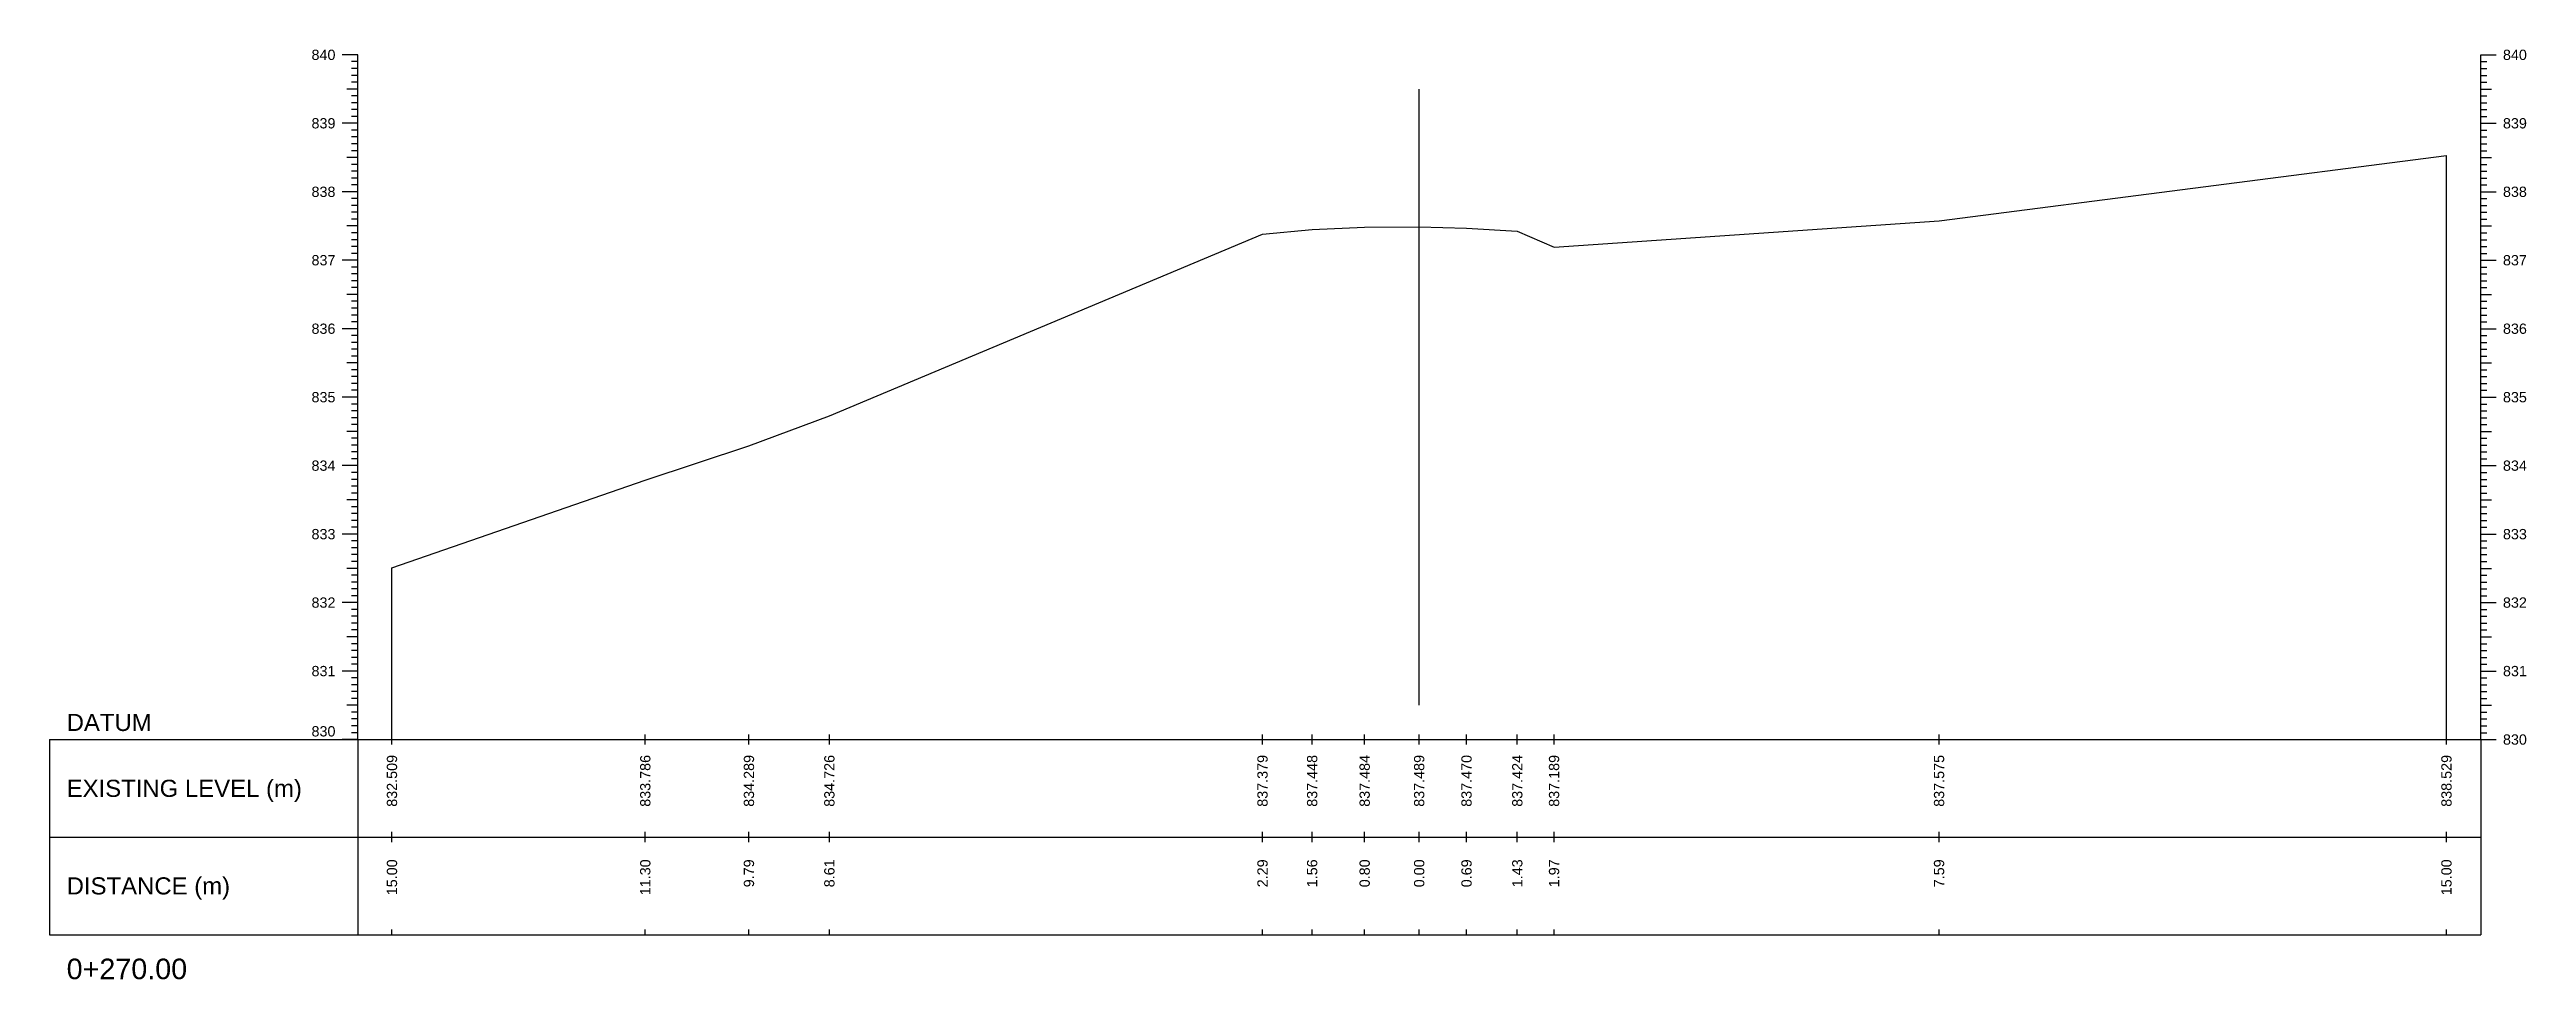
# Model space of a CAD drawing. Header units: millimetres. Extents: x 2757 to 35141, y 547 to 28513.
# Drawn here: x 30929.4 to 31291, y 26750.7 to 26886.6 of the extents above; entities that cross this region are included whole.
import ezdxf
from ezdxf.enums import TextEntityAlignment as Align

# ---------------------------------------------------------------- set-up
doc = ezdxf.new("R2010")
doc.units = ezdxf.units.MM
for name, color, linetype in [('CL', 4, 'Continuous'), ('CS_Drawing', 7, 'Continuous'), ('GL', 3, 'Continuous')]:
    doc.layers.add(name, color=color, linetype=linetype)
doc.styles.get("Standard").update_dxf_attribs({"font": 'arial.ttf'})

msp = doc.modelspace()

# ---------------------------------------------------------------- texts
at = {"layer": 'CS_Drawing'}
for s, p in [('840', (30971.10008, 26885.79126)), ('839', (30971.10008, 26875.79126)), ('838', (30971.10008, 26865.79126)), ('837', (30971.10008, 26855.79126)), ('836', (30971.10008, 26845.79126)), ('835', (30971.10008, 26835.79126)), ('834', (30971.10008, 26825.79126)), ('833', (30971.10008, 26815.79126)), ('832', (30971.10008, 26805.79126)), ('831', (30971.10008, 26795.79126))]:
    msp.add_text(s, height=1.5, dxfattribs=at).set_placement(p, align=Align.MIDDLE_RIGHT)
for s, height, p in [('840', 1.5, (31287.60008, 26885.79126)), ('839', 1.5, (31287.60008, 26875.79126)), ('838', 1.5, (31287.60008, 26865.79126)), ('837', 1.5, (31287.60008, 26855.79126)), ('836', 1.5, (31287.60008, 26845.79126)), ('835', 1.5, (31287.60008, 26835.79126)), ('834', 1.5, (31287.60008, 26825.79126)), ('833', 1.5, (31287.60008, 26815.79126)), ('832', 1.5, (31287.60008, 26805.79126)), ('831', 1.5, (31287.60008, 26795.79126)), ('DATUM', 2.5, (30931.85008, 26788.29126)), ('830', 1.5, (31287.60008, 26785.79126)), ('830', 1.5, (31287.60008, 26785.79126)), ('EXISTING LEVEL (m)', 2.5, (30931.85008, 26778.66626)), ('DISTANCE (m)', 2.5, (30931.85008, 26764.41626)), ('0+270.00', 3, (30931.85008, 26752.29126))]:
    msp.add_text(s, height=height, dxfattribs=at).set_placement(p, align=Align.MIDDLE_LEFT)
msp.add_text('830', height=1.5, dxfattribs=at).set_placement((30971.10008, 26786.24126), align=Align.RIGHT)
for s, p in [('832.509', (30979.35008, 26783.54126)), ('833.786', (31016.34078, 26783.54126)), ('834.289', (31031.4763, 26783.54126)), ('834.726', (31043.22065, 26783.54126)), ('837.379', (31106.46735, 26783.54126)), ('837.448', (31113.71446, 26783.54126)), ('837.484', (31121.38575, 26783.54126)), ('837.489', (31129.34683, 26783.54126)), ('837.470', (31136.25767, 26783.54126)), ('837.424', (31143.67577, 26783.54126)), ('837.189', (31149.03995, 26783.54126)), ('837.575', (31205.2589, 26783.54126)), ('838.529', (31279.35008, 26783.54126)), ('15.00', (30979.35008, 26768.29126)), ('11.30', (31016.34078, 26768.29126)), ('9.79', (31031.4763, 26768.29126)), ('8.61', (31043.22065, 26768.29126)), ('2.29', (31106.46735, 26768.29126)), ('1.56', (31113.71446, 26768.29126)), ('0.80', (31121.38575, 26768.29126)), ('0.00', (31129.34683, 26768.29126)), ('0.69', (31136.25767, 26768.29126)), ('1.43', (31143.67577, 26768.29126)), ('1.97', (31149.03995, 26768.29126)), ('7.59', (31205.2589, 26768.29126)), ('15.00', (31279.35008, 26768.29126))]:
    msp.add_text(s, height=1.5, rotation=90, dxfattribs=at).set_placement(p, align=Align.MIDDLE_RIGHT)

# ---------------------------------------------------------------- linework, layer by layer
at = {"layer": 'CL', "ltscale": 10}
msp.add_line((31129.35008, 26790.79126), (31129.35008, 26880.79126), dxfattribs=at)
at = {"layer": 'CS_Drawing'}
for p, q in [((30974.35008, 26885.79126), (30972.10008, 26885.79126)), ((30974.35008, 26885.79126), (30972.77508, 26885.79126)), ((30974.35008, 26885.79126), (30973.45008, 26885.79126)), ((30974.35008, 26884.79126), (30973.45008, 26884.79126)), ((30974.35008, 26785.79126), (30974.35008, 26885.79126)), ((31284.35008, 26885.79126), (31286.60008, 26885.79126)), ((31284.35008, 26885.79126), (31285.92508, 26885.79126)), ((31284.35008, 26885.79126), (31285.25008, 26885.79126)), ((31284.35008, 26785.79126), (31284.35008, 26885.79126)), ((31284.35008, 26884.79126), (31285.25008, 26884.79126)), ((30974.35008, 26880.79126), (30972.77508, 26880.79126)), ((30974.35008, 26883.79126), (30973.45008, 26883.79126)), ((30974.35008, 26882.79126), (30973.45008, 26882.79126)), ((30974.35008, 26881.79126), (30973.45008, 26881.79126)), ((30974.35008, 26880.79126), (30973.45008, 26880.79126)), ((31284.35008, 26883.79126), (31285.25008, 26883.79126)), ((31284.35008, 26882.79126), (31285.25008, 26882.79126)), ((31284.35008, 26881.79126), (31285.25008, 26881.79126)), ((31284.35008, 26880.79126), (31285.92508, 26880.79126)), ((31284.35008, 26880.79126), (31285.25008, 26880.79126)), ((30974.35008, 26879.79126), (30973.45008, 26879.79126)), ((30974.35008, 26878.79126), (30973.45008, 26878.79126)), ((30974.35008, 26877.79126), (30973.45008, 26877.79126)), ((30974.35008, 26876.79126), (30973.45008, 26876.79126)), ((31284.35008, 26879.79126), (31285.25008, 26879.79126)), ((31284.35008, 26878.79126), (31285.25008, 26878.79126)), ((31284.35008, 26877.79126), (31285.25008, 26877.79126)), ((31284.35008, 26876.79126), (31285.25008, 26876.79126)), ((30974.35008, 26875.79126), (30972.10008, 26875.79126)), ((30974.35008, 26875.79126), (30972.77508, 26875.79126)), ((30974.35008, 26875.79126), (30973.45008, 26875.79126)), ((30974.35008, 26874.79126), (30973.45008, 26874.79126)), ((30974.35008, 26873.79126), (30973.45008, 26873.79126)), ((31284.35008, 26875.79126), (31286.60008, 26875.79126)), ((31284.35008, 26875.79126), (31285.92508, 26875.79126)), ((31284.35008, 26875.79126), (31285.25008, 26875.79126)), ((31284.35008, 26874.79126), (31285.25008, 26874.79126)), ((31284.35008, 26873.79126), (31285.25008, 26873.79126)), ((30974.35008, 26870.79126), (30972.77508, 26870.79126)), ((30974.35008, 26872.79126), (30973.45008, 26872.79126)), ((30974.35008, 26871.79126), (30973.45008, 26871.79126)), ((30974.35008, 26870.79126), (30973.45008, 26870.79126)), ((30974.35008, 26869.79126), (30973.45008, 26869.79126)), ((31279.35008, 26785.79126), (31279.35008, 26871.08126)), ((31284.35008, 26872.79126), (31285.25008, 26872.79126)), ((31284.35008, 26871.79126), (31285.25008, 26871.79126)), ((31284.35008, 26870.79126), (31285.92508, 26870.79126)), ((31284.35008, 26870.79126), (31285.25008, 26870.79126)), ((31284.35008, 26869.79126), (31285.25008, 26869.79126)), ((30974.35008, 26868.79126), (30973.45008, 26868.79126)), ((30974.35008, 26867.79126), (30973.45008, 26867.79126)), ((30974.35008, 26866.79126), (30973.45008, 26866.79126)), ((31284.35008, 26868.79126), (31285.25008, 26868.79126)), ((31284.35008, 26867.79126), (31285.25008, 26867.79126)), ((31284.35008, 26866.79126), (31285.25008, 26866.79126)), ((30974.35008, 26865.79126), (30972.10008, 26865.79126)), ((30974.35008, 26865.79126), (30972.77508, 26865.79126)), ((30974.35008, 26865.79126), (30973.45008, 26865.79126)), ((30974.35008, 26864.79126), (30973.45008, 26864.79126)), ((30974.35008, 26863.79126), (30973.45008, 26863.79126)), ((30974.35008, 26862.79126), (30973.45008, 26862.79126)), ((31284.35008, 26865.79126), (31286.60008, 26865.79126)), ((31284.35008, 26865.79126), (31285.92508, 26865.79126)), ((31284.35008, 26865.79126), (31285.25008, 26865.79126)), ((31284.35008, 26864.79126), (31285.25008, 26864.79126)), ((31284.35008, 26863.79126), (31285.25008, 26863.79126)), ((31284.35008, 26862.79126), (31285.25008, 26862.79126)), ((30974.35008, 26860.79126), (30972.77508, 26860.79126)), ((30974.35008, 26861.79126), (30973.45008, 26861.79126)), ((30974.35008, 26860.79126), (30973.45008, 26860.79126)), ((30974.35008, 26859.79126), (30973.45008, 26859.79126)), ((30974.35008, 26858.79126), (30973.45008, 26858.79126)), ((31284.35008, 26861.79126), (31285.25008, 26861.79126)), ((31284.35008, 26860.79126), (31285.92508, 26860.79126)), ((31284.35008, 26860.79126), (31285.25008, 26860.79126)), ((31284.35008, 26859.79126), (31285.25008, 26859.79126)), ((31284.35008, 26858.79126), (31285.25008, 26858.79126)), ((30974.35008, 26855.79126), (30972.10008, 26855.79126)), ((30974.35008, 26855.79126), (30972.77508, 26855.79126)), ((30974.35008, 26857.79126), (30973.45008, 26857.79126)), ((30974.35008, 26856.79126), (30973.45008, 26856.79126)), ((30974.35008, 26855.79126), (30973.45008, 26855.79126)), ((31284.35008, 26857.79126), (31285.25008, 26857.79126)), ((31284.35008, 26856.79126), (31285.25008, 26856.79126)), ((31284.35008, 26855.79126), (31286.60008, 26855.79126)), ((31284.35008, 26855.79126), (31285.92508, 26855.79126)), ((31284.35008, 26855.79126), (31285.25008, 26855.79126)), ((30974.35008, 26854.79126), (30973.45008, 26854.79126)), ((30974.35008, 26853.79126), (30973.45008, 26853.79126)), ((30974.35008, 26852.79126), (30973.45008, 26852.79126)), ((30974.35008, 26851.79126), (30973.45008, 26851.79126)), ((31284.35008, 26854.79126), (31285.25008, 26854.79126)), ((31284.35008, 26853.79126), (31285.25008, 26853.79126)), ((31284.35008, 26852.79126), (31285.25008, 26852.79126)), ((31284.35008, 26851.79126), (31285.25008, 26851.79126)), ((30974.35008, 26850.79126), (30972.77508, 26850.79126)), ((30974.35008, 26850.79126), (30973.45008, 26850.79126)), ((30974.35008, 26849.79126), (30973.45008, 26849.79126)), ((30974.35008, 26848.79126), (30973.45008, 26848.79126)), ((31284.35008, 26850.79126), (31285.92508, 26850.79126)), ((31284.35008, 26850.79126), (31285.25008, 26850.79126)), ((31284.35008, 26849.79126), (31285.25008, 26849.79126)), ((31284.35008, 26848.79126), (31285.25008, 26848.79126)), ((30974.35008, 26845.79126), (30972.10008, 26845.79126)), ((30974.35008, 26845.79126), (30972.77508, 26845.79126)), ((30974.35008, 26847.79126), (30973.45008, 26847.79126)), ((30974.35008, 26846.79126), (30973.45008, 26846.79126)), ((30974.35008, 26845.79126), (30973.45008, 26845.79126)), ((30974.35008, 26844.79126), (30973.45008, 26844.79126)), ((31284.35008, 26847.79126), (31285.25008, 26847.79126)), ((31284.35008, 26846.79126), (31285.25008, 26846.79126)), ((31284.35008, 26845.79126), (31286.60008, 26845.79126)), ((31284.35008, 26845.79126), (31285.92508, 26845.79126)), ((31284.35008, 26845.79126), (31285.25008, 26845.79126)), ((31284.35008, 26844.79126), (31285.25008, 26844.79126)), ((30974.35008, 26840.79126), (30972.77508, 26840.79126)), ((30974.35008, 26843.79126), (30973.45008, 26843.79126)), ((30974.35008, 26842.79126), (30973.45008, 26842.79126)), ((30974.35008, 26841.79126), (30973.45008, 26841.79126)), ((30974.35008, 26840.79126), (30973.45008, 26840.79126)), ((31284.35008, 26843.79126), (31285.25008, 26843.79126)), ((31284.35008, 26842.79126), (31285.25008, 26842.79126)), ((31284.35008, 26841.79126), (31285.25008, 26841.79126)), ((31284.35008, 26840.79126), (31285.92508, 26840.79126)), ((31284.35008, 26840.79126), (31285.25008, 26840.79126)), ((30974.35008, 26839.79126), (30973.45008, 26839.79126)), ((30974.35008, 26838.79126), (30973.45008, 26838.79126)), ((30974.35008, 26837.79126), (30973.45008, 26837.79126)), ((31284.35008, 26839.79126), (31285.25008, 26839.79126)), ((31284.35008, 26838.79126), (31285.25008, 26838.79126)), ((31284.35008, 26837.79126), (31285.25008, 26837.79126)), ((30974.35008, 26835.79126), (30972.10008, 26835.79126)), ((30974.35008, 26835.79126), (30972.77508, 26835.79126)), ((30974.35008, 26836.79126), (30973.45008, 26836.79126)), ((30974.35008, 26835.79126), (30973.45008, 26835.79126)), ((30974.35008, 26834.79126), (30973.45008, 26834.79126)), ((30974.35008, 26833.79126), (30973.45008, 26833.79126)), ((31284.35008, 26836.79126), (31285.25008, 26836.79126)), ((31284.35008, 26835.79126), (31286.60008, 26835.79126)), ((31284.35008, 26835.79126), (31285.92508, 26835.79126)), ((31284.35008, 26835.79126), (31285.25008, 26835.79126)), ((31284.35008, 26834.79126), (31285.25008, 26834.79126)), ((31284.35008, 26833.79126), (31285.25008, 26833.79126)), ((30974.35008, 26830.79126), (30972.77508, 26830.79126)), ((30974.35008, 26832.79126), (30973.45008, 26832.79126)), ((30974.35008, 26831.79126), (30973.45008, 26831.79126)), ((30974.35008, 26830.79126), (30973.45008, 26830.79126)), ((30974.35008, 26829.79126), (30973.45008, 26829.79126)), ((31284.35008, 26832.79126), (31285.25008, 26832.79126)), ((31284.35008, 26831.79126), (31285.25008, 26831.79126)), ((31284.35008, 26830.79126), (31285.92508, 26830.79126)), ((31284.35008, 26830.79126), (31285.25008, 26830.79126)), ((31284.35008, 26829.79126), (31285.25008, 26829.79126)), ((30974.35008, 26828.79126), (30973.45008, 26828.79126)), ((30974.35008, 26827.79126), (30973.45008, 26827.79126)), ((30974.35008, 26826.79126), (30973.45008, 26826.79126)), ((31284.35008, 26828.79126), (31285.25008, 26828.79126)), ((31284.35008, 26827.79126), (31285.25008, 26827.79126)), ((31284.35008, 26826.79126), (31285.25008, 26826.79126)), ((30974.35008, 26825.79126), (30972.10008, 26825.79126)), ((30974.35008, 26825.79126), (30972.77508, 26825.79126)), ((30974.35008, 26825.79126), (30973.45008, 26825.79126)), ((30974.35008, 26824.79126), (30973.45008, 26824.79126)), ((30974.35008, 26823.79126), (30973.45008, 26823.79126)), ((30974.35008, 26822.79126), (30973.45008, 26822.79126)), ((31284.35008, 26825.79126), (31286.60008, 26825.79126)), ((31284.35008, 26825.79126), (31285.92508, 26825.79126)), ((31284.35008, 26825.79126), (31285.25008, 26825.79126)), ((31284.35008, 26824.79126), (31285.25008, 26824.79126)), ((31284.35008, 26823.79126), (31285.25008, 26823.79126)), ((31284.35008, 26822.79126), (31285.25008, 26822.79126)), ((30974.35008, 26820.79126), (30972.77508, 26820.79126)), ((30974.35008, 26821.79126), (30973.45008, 26821.79126)), ((30974.35008, 26820.79126), (30973.45008, 26820.79126)), ((30974.35008, 26819.79126), (30973.45008, 26819.79126)), ((31284.35008, 26821.79126), (31285.25008, 26821.79126)), ((31284.35008, 26820.79126), (31285.92508, 26820.79126)), ((31284.35008, 26820.79126), (31285.25008, 26820.79126)), ((31284.35008, 26819.79126), (31285.25008, 26819.79126)), ((30974.35008, 26815.79126), (30972.10008, 26815.79126)), ((30974.35008, 26815.79126), (30972.77508, 26815.79126)), ((30974.35008, 26818.79126), (30973.45008, 26818.79126)), ((30974.35008, 26817.79126), (30973.45008, 26817.79126)), ((30974.35008, 26816.79126), (30973.45008, 26816.79126)), ((30974.35008, 26815.79126), (30973.45008, 26815.79126)), ((31284.35008, 26818.79126), (31285.25008, 26818.79126)), ((31284.35008, 26817.79126), (31285.25008, 26817.79126)), ((31284.35008, 26816.79126), (31285.25008, 26816.79126)), ((31284.35008, 26815.79126), (31286.60008, 26815.79126)), ((31284.35008, 26815.79126), (31285.92508, 26815.79126)), ((31284.35008, 26815.79126), (31285.25008, 26815.79126)), ((30974.35008, 26814.79126), (30973.45008, 26814.79126)), ((30974.35008, 26813.79126), (30973.45008, 26813.79126)), ((30974.35008, 26812.79126), (30973.45008, 26812.79126)), ((30974.35008, 26811.79126), (30973.45008, 26811.79126)), ((31284.35008, 26814.79126), (31285.25008, 26814.79126)), ((31284.35008, 26813.79126), (31285.25008, 26813.79126)), ((31284.35008, 26812.79126), (31285.25008, 26812.79126)), ((31284.35008, 26811.79126), (31285.25008, 26811.79126)), ((30974.35008, 26810.79126), (30972.77508, 26810.79126)), ((30974.35008, 26810.79126), (30973.45008, 26810.79126)), ((30974.35008, 26809.79126), (30973.45008, 26809.79126)), ((30974.35008, 26808.79126), (30973.45008, 26808.79126)), ((30979.35008, 26785.79126), (30979.35008, 26810.88126)), ((31284.35008, 26810.79126), (31285.92508, 26810.79126)), ((31284.35008, 26810.79126), (31285.25008, 26810.79126)), ((31284.35008, 26809.79126), (31285.25008, 26809.79126)), ((31284.35008, 26808.79126), (31285.25008, 26808.79126)), ((30974.35008, 26805.79126), (30972.10008, 26805.79126)), ((30974.35008, 26805.79126), (30972.77508, 26805.79126)), ((30974.35008, 26807.79126), (30973.45008, 26807.79126)), ((30974.35008, 26806.79126), (30973.45008, 26806.79126)), ((30974.35008, 26805.79126), (30973.45008, 26805.79126)), ((30974.35008, 26804.79126), (30973.45008, 26804.79126)), ((31284.35008, 26807.79126), (31285.25008, 26807.79126)), ((31284.35008, 26806.79126), (31285.25008, 26806.79126)), ((31284.35008, 26805.79126), (31286.60008, 26805.79126)), ((31284.35008, 26805.79126), (31285.92508, 26805.79126)), ((31284.35008, 26805.79126), (31285.25008, 26805.79126)), ((31284.35008, 26804.79126), (31285.25008, 26804.79126)), ((30974.35008, 26803.79126), (30973.45008, 26803.79126)), ((30974.35008, 26802.79126), (30973.45008, 26802.79126)), ((30974.35008, 26801.79126), (30973.45008, 26801.79126)), ((31284.35008, 26803.79126), (31285.25008, 26803.79126)), ((31284.35008, 26802.79126), (31285.25008, 26802.79126)), ((31284.35008, 26801.79126), (31285.25008, 26801.79126)), ((30974.35008, 26800.79126), (30972.77508, 26800.79126)), ((30974.35008, 26800.79126), (30973.45008, 26800.79126)), ((30974.35008, 26799.79126), (30973.45008, 26799.79126)), ((30974.35008, 26798.79126), (30973.45008, 26798.79126)), ((30974.35008, 26797.79126), (30973.45008, 26797.79126)), ((31284.35008, 26800.79126), (31285.92508, 26800.79126)), ((31284.35008, 26800.79126), (31285.25008, 26800.79126)), ((31284.35008, 26799.79126), (31285.25008, 26799.79126)), ((31284.35008, 26798.79126), (31285.25008, 26798.79126)), ((31284.35008, 26797.79126), (31285.25008, 26797.79126)), ((30974.35008, 26795.79126), (30972.10008, 26795.79126)), ((30974.35008, 26795.79126), (30972.77508, 26795.79126)), ((30974.35008, 26796.79126), (30973.45008, 26796.79126)), ((30974.35008, 26795.79126), (30973.45008, 26795.79126)), ((30974.35008, 26794.79126), (30973.45008, 26794.79126)), ((30974.35008, 26793.79126), (30973.45008, 26793.79126)), ((31284.35008, 26796.79126), (31285.25008, 26796.79126)), ((31284.35008, 26795.79126), (31286.60008, 26795.79126)), ((31284.35008, 26795.79126), (31285.92508, 26795.79126)), ((31284.35008, 26795.79126), (31285.25008, 26795.79126)), ((31284.35008, 26794.79126), (31285.25008, 26794.79126)), ((31284.35008, 26793.79126), (31285.25008, 26793.79126)), ((30974.35008, 26790.79126), (30972.77508, 26790.79126)), ((30974.35008, 26792.79126), (30973.45008, 26792.79126)), ((30974.35008, 26791.79126), (30973.45008, 26791.79126)), ((30974.35008, 26790.79126), (30973.45008, 26790.79126)), ((31284.35008, 26792.79126), (31285.25008, 26792.79126)), ((31284.35008, 26791.79126), (31285.25008, 26791.79126)), ((31284.35008, 26790.79126), (31285.92508, 26790.79126)), ((31284.35008, 26790.79126), (31285.25008, 26790.79126)), ((30974.35008, 26789.79126), (30973.45008, 26789.79126)), ((30974.35008, 26788.79126), (30973.45008, 26788.79126)), ((30974.35008, 26787.79126), (30973.45008, 26787.79126)), ((30974.35008, 26786.79126), (30973.45008, 26786.79126)), ((30979.35008, 26785.04126), (30979.35008, 26786.54126)), ((31016.34078, 26785.04126), (31016.34078, 26786.54126)), ((31031.4763, 26785.04126), (31031.4763, 26786.54126)), ((31043.22065, 26785.04126), (31043.22065, 26786.54126)), ((31106.46735, 26785.04126), (31106.46735, 26786.54126)), ((31113.71446, 26785.04126), (31113.71446, 26786.54126)), ((31121.38575, 26785.04126), (31121.38575, 26786.54126)), ((31129.34683, 26785.04126), (31129.34683, 26786.54126)), ((31136.25767, 26785.04126), (31136.25767, 26786.54126)), ((31143.67577, 26785.04126), (31143.67577, 26786.54126)), ((31149.03995, 26785.04126), (31149.03995, 26786.54126)), ((31205.2589, 26785.04126), (31205.2589, 26786.54126)), ((31279.35008, 26785.04126), (31279.35008, 26786.54126)), ((31284.35008, 26789.79126), (31285.25008, 26789.79126)), ((31284.35008, 26788.79126), (31285.25008, 26788.79126)), ((31284.35008, 26787.79126), (31285.25008, 26787.79126)), ((31284.35008, 26786.79126), (31285.25008, 26786.79126)), ((30929.35008, 26785.79126), (30974.35008, 26785.79126)), ((30929.35008, 26785.79126), (30929.35008, 26757.29126)), ((30974.35008, 26785.79126), (30972.10008, 26785.79126)), ((30974.35008, 26785.79126), (30972.77508, 26785.79126)), ((30974.35008, 26785.79126), (30973.45008, 26785.79126)), ((30974.35008, 26785.79126), (31284.35008, 26785.79126)), ((30974.35008, 26785.79126), (30974.35008, 26757.29126)), ((31284.35008, 26785.79126), (31286.60008, 26785.79126)), ((31284.35008, 26785.79126), (31285.92508, 26785.79126)), ((31284.35008, 26785.79126), (31285.25008, 26785.79126)), ((31284.35008, 26785.79126), (31284.35008, 26757.29126)), ((30979.35008, 26770.79126), (30979.35008, 26772.29126)), ((31016.34078, 26770.79126), (31016.34078, 26772.29126)), ((31031.4763, 26770.79126), (31031.4763, 26772.29126)), ((31043.22065, 26770.79126), (31043.22065, 26772.29126)), ((31106.46735, 26770.79126), (31106.46735, 26772.29126)), ((31113.71446, 26770.79126), (31113.71446, 26772.29126)), ((31121.38575, 26770.79126), (31121.38575, 26772.29126)), ((31129.34683, 26770.79126), (31129.34683, 26772.29126)), ((31136.25767, 26770.79126), (31136.25767, 26772.29126)), ((31143.67577, 26770.79126), (31143.67577, 26772.29126)), ((31149.03995, 26770.79126), (31149.03995, 26772.29126)), ((31205.2589, 26770.79126), (31205.2589, 26772.29126)), ((31279.35008, 26770.79126), (31279.35008, 26772.29126)), ((30929.35008, 26771.54126), (30974.35008, 26771.54126)), ((30974.35008, 26771.54126), (31284.35008, 26771.54126)), ((30974.35008, 26771.54126), (31284.35008, 26771.54126)), ((30979.35008, 26757.29126), (30979.35008, 26758.04126)), ((31016.34078, 26757.29126), (31016.34078, 26758.04126)), ((31031.4763, 26757.29126), (31031.4763, 26758.04126)), ((31043.22065, 26757.29126), (31043.22065, 26758.04126)), ((31106.46735, 26757.29126), (31106.46735, 26758.04126)), ((31113.71446, 26757.29126), (31113.71446, 26758.04126)), ((31121.38575, 26757.29126), (31121.38575, 26758.04126)), ((31129.34683, 26757.29126), (31129.34683, 26758.04126)), ((31136.25767, 26757.29126), (31136.25767, 26758.04126)), ((31143.67577, 26757.29126), (31143.67577, 26758.04126)), ((31149.03995, 26757.29126), (31149.03995, 26758.04126)), ((31205.2589, 26757.29126), (31205.2589, 26758.04126)), ((31279.35008, 26757.29126), (31279.35008, 26758.04126)), ((30929.35008, 26757.29126), (30974.35008, 26757.29126)), ((30974.35008, 26757.29126), (31284.35008, 26757.29126))]:
    msp.add_line(p, q, dxfattribs=at)
at = {"layer": 'GL'}
msp.add_lwpolyline([(30979.35008, 26810.88126), (31016.34078, 26823.65126), (31031.4763, 26828.68126), (31043.22065, 26833.05126), (31106.46735, 26859.58126), (31113.71446, 26860.27126), (31121.38575, 26860.63126), (31129.34683, 26860.68126), (31136.25767, 26860.49126), (31143.67577, 26860.03126), (31149.03995, 26857.68126), (31205.2589, 26861.54126), (31279.35008, 26871.08126)], dxfattribs=at)

msp.set_redraw_order([(e.dxf.handle, doc.entitydb.next_handle()) for e in msp.query("TEXT MTEXT ATTDEF DIMENSION ARC_DIMENSION")])  # texts and dimensions are drawn at this point

doc.saveas('drawing.dxf')
